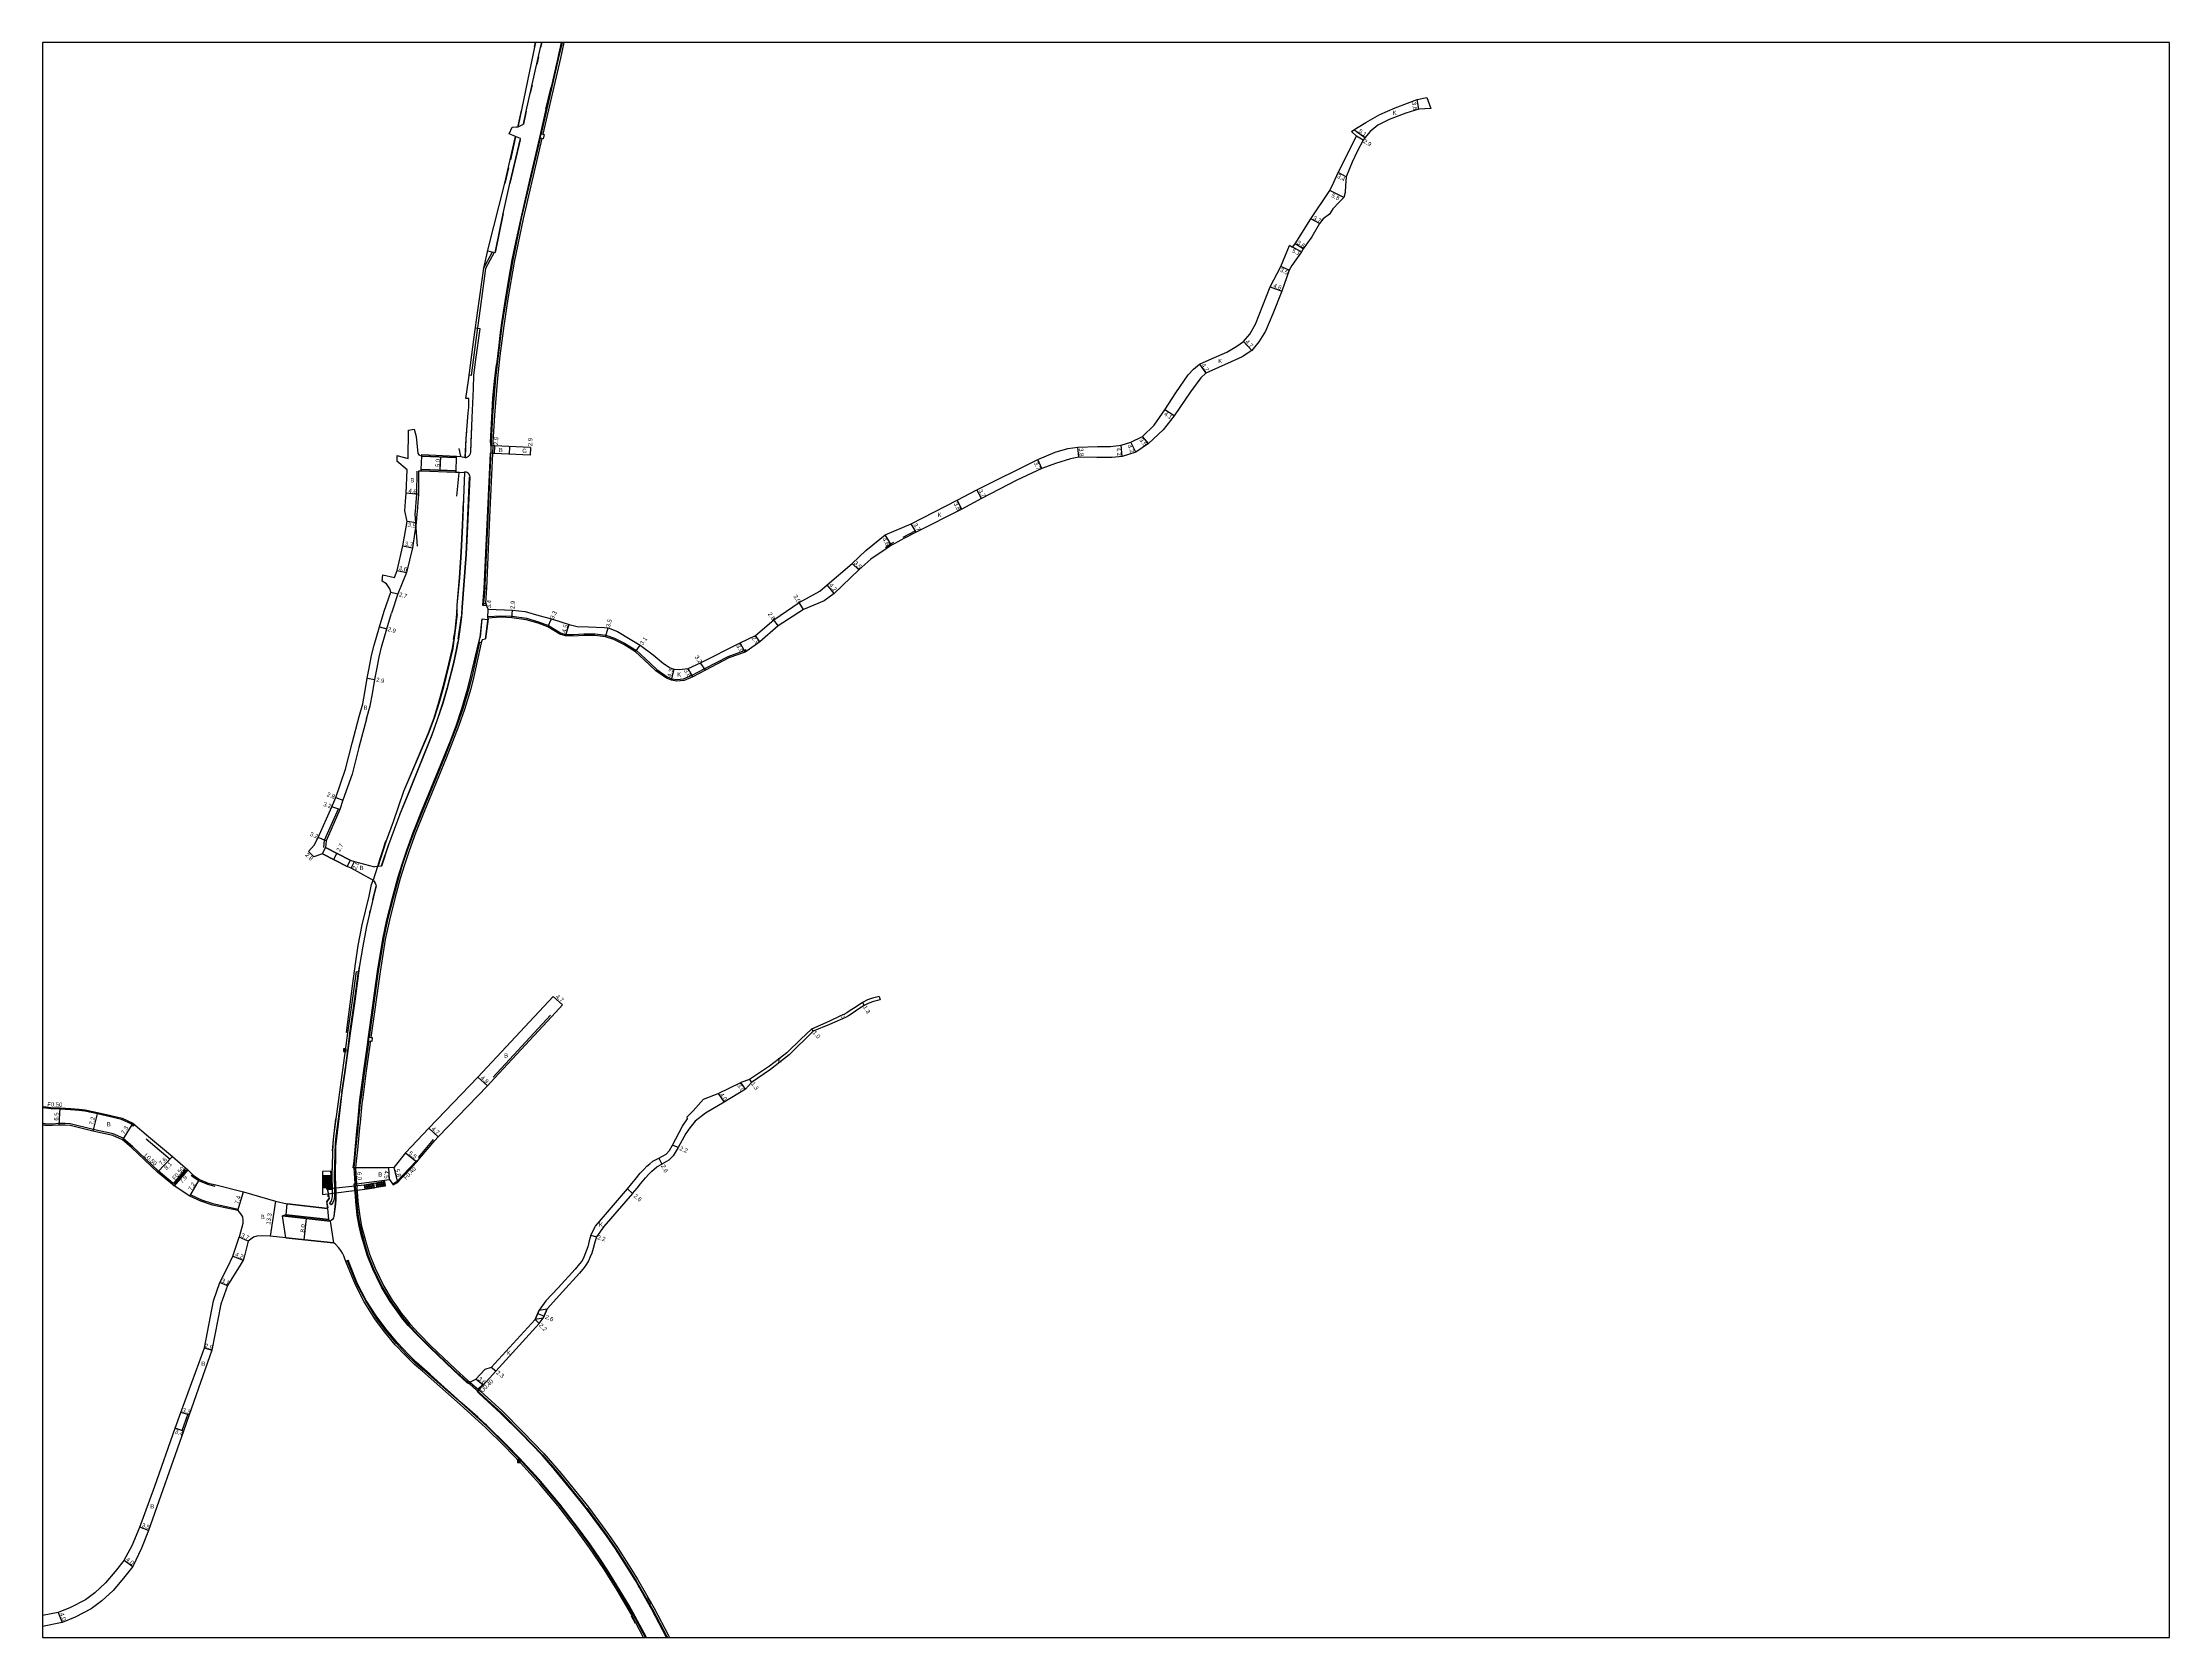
# Model space of a CAD drawing. Header units: metres. Extents: x 0 to 4000, y -99000 to -96000.
# Drawn here: x 800 to 1600, y -97800 to -97200 of the extents above; entities that cross this region are included whole.
import ezdxf

# ---------------------------------------------------------------- set-up
doc = ezdxf.new("R2010")
doc.units = ezdxf.units.M
doc.header["$LTSCALE"] = 2.5
for name, color, linetype in [('その他', 7, 'Continuous'), ('側溝・桝', 7, 'Continuous'), ('図郭', 7, 'Continuous'), ('幅員', 7, 'Continuous'), ('歩道・分離帯・安全施設', 7, 'Continuous'), ('舗装', 7, 'Continuous'), ('道路', 7, 'Continuous')]:
    doc.layers.add(name, color=color, linetype=linetype)
doc.styles.get("Standard").update_dxf_attribs({"font": ''})
doc.styles.get('Standard').set_extended_font_data('@MS PGothic')

# ---------------------------------------------------------------- blocks, each defined once
blk = doc.blocks.new('910910')
blk.add_lwpolyline([(1, -1), (1, 1), (-1, 1), (-1, -1)], close=True)
for points in [[(-0.8, 0.8), (0.8, -0.8)], [(-0.8, -0.8), (0.8, 0.8)]]:
    blk.add_lwpolyline(points)

msp = doc.modelspace()

# ---------------------------------------------------------------- linework, layer by layer
at = {"layer": 'その他'}
msp.add_lwpolyline([(905.27, -97626.18), (905.3, -97631.34), (905.31, -97633.31), (921.2, -97631.37), (924.73, -97630.81), (925.65, -97630.66), (929.05, -97630.09), (928.79, -97628.53), (925.39, -97629.11), (924.48, -97629.25), (920.99, -97629.81), (906.91, -97631.31), (906.85, -97626.15), (907.01, -97626.15), (907.06, -97631.13), (908.62, -97631.12), (908.52, -97626.12), (908.49, -97624.63), (905.26, -97624.67)], close=True, dxfattribs=at)
for points in [[(905.27, -97626.18), (906.85, -97626.15)], [(905.27, -97626.65), (906.86, -97626.64)], [(905.27, -97627.11), (906.86, -97627.09)], [(905.28, -97627.58), (906.87, -97627.55)], [(905.28, -97628.03), (906.87, -97628.01)], [(905.28, -97628.49), (906.88, -97628.46)], [(905.28, -97628.94), (906.88, -97628.92)], [(905.29, -97629.41), (906.89, -97629.38)], [(905.29, -97629.86), (906.89, -97629.84)], [(905.29, -97630.32), (906.9, -97630.3)], [(905.3, -97630.78), (906.9, -97630.75)], [(907.01, -97626.15), (908.52, -97626.12)], [(907.01, -97626.64), (908.53, -97626.61)], [(907.02, -97627.14), (908.54, -97627.12)], [(907.02, -97627.63), (908.55, -97627.61)], [(907.03, -97628.14), (908.56, -97628.12)], [(907.03, -97628.63), (908.57, -97628.62)], [(907.04, -97629.13), (908.58, -97629.11)], [(907.05, -97629.64), (908.59, -97629.61)], [(907.05, -97630.13), (908.6, -97630.12)], [(907.06, -97630.63), (908.61, -97630.61)], [(920.99, -97629.81), (921.2, -97631.37)], [(921.51, -97629.73), (921.77, -97631.28)], [(922.01, -97629.65), (922.26, -97631.2)], [(922.5, -97629.57), (922.75, -97631.12)], [(922.99, -97629.49), (923.25, -97631.04)], [(923.49, -97629.41), (923.74, -97630.96)], [(923.98, -97629.33), (924.24, -97630.89)], [(924.48, -97629.25), (924.73, -97630.81)], [(925.39, -97629.11), (925.65, -97630.66)], [(925.83, -97629.03), (926.09, -97630.59)], [(926.33, -97628.95), (926.59, -97630.5)], [(926.82, -97628.86), (927.09, -97630.42)], [(927.31, -97628.78), (927.58, -97630.34)], [(927.81, -97628.7), (928.07, -97630.25)], [(928.3, -97628.62), (928.56, -97630.17)]]:
    msp.add_lwpolyline(points, dxfattribs=at)
at = {"layer": '側溝・桝'}
for points in [[(995.4, -97200), (994.11, -97205.66), (987.53, -97234.31)], [(987.15, -97235.93), (980.08, -97266.21), (976.75, -97282.48), (974.36, -97296.25), (972.76, -97306.46), (971.35, -97317.77), (970.43, -97326.25), (969.28, -97340.15), (968.69, -97350.32), (967.44, -97378.68), (966.18, -97406.87), (965.85, -97410.94)], [(969.88, -97278.94), (966.66, -97285.06), (964.58, -97300.05), (962.97, -97311.83), (961.19, -97325.24), (960.45, -97325.14)], [(965.92, -97285.01), (969.19, -97278.78)], [(969.34, -97351.67), (969.21, -97354.56)], [(965.04, -97425.78), (964.34, -97425.59), (961.55, -97438.29), (960.36, -97442.96), (958.06, -97450.68), (955.95, -97456.73), (951.18, -97468.94), (948.33, -97475.98), (943.01, -97488.8), (939.63, -97497.22), (937.19, -97503.89), (935.43, -97509.15), (933.88, -97514.33), (931.86, -97521.77), (929.78, -97530.05), (928.2, -97537.35), (926.26, -97549.52), (922.83, -97574.22)], [(914.85, -97572.54), (916.59, -97560.44), (918.09, -97549.51), (918.7, -97549.6), (917.17, -97560.52), (915.51, -97572.63), (914.66, -97579.26), (910.37, -97611.46), (910.12, -97614.11), (909.9, -97618.03), (909.81, -97622.37), (909.64, -97626.08), (909.81, -97632.17), (909.82, -97633.52), (909.78, -97634.27), (909.54, -97635.5), (909.19, -97636.31), (908.53, -97637.23), (907.93, -97636.79), (908.54, -97635.94), (908.83, -97635.28), (909.05, -97634.18), (909.08, -97633.51), (909.06, -97632.18), (908.9, -97626.07)], [(922.65, -97575.63), (922.6, -97576.08), (922.32, -97578.02), (921.11, -97586.8), (919.8, -97596.78), (919.53, -97598.8)], [(919.53, -97598.8), (918.76, -97606.19), (918.55, -97608.23), (917.72, -97616.54), (917.34, -97620.87), (917.08, -97623.31), (917.46, -97629.34), (917.93, -97633.88), (918.06, -97636.03), (918.75, -97641.68), (919.46, -97645.42), (921.2, -97652.23), (922.35, -97656.07), (924.44, -97661.38), (927.74, -97668.15), (930.98, -97673.5), (932.64, -97675.74), (934.47, -97678.35), (935.79, -97680.01), (937.74, -97682.42), (941.08, -97686.03), (945.76, -97690.76), (954.76, -97699.34), (958.04, -97702.38), (959.62, -97703.75), (964.3, -97707.93), (972.65, -97715.53), (980.19, -97723.1), (988.02, -97731.27), (994.45, -97738.72), (1003.75, -97750.19), (1004.81, -97751.47), (1012.29, -97761.64), (1015.62, -97766.54), (1019.82, -97773.07), (1023.15, -97778.48), (1029.45, -97789.35), (1034.84, -97799.59), (1035.05, -97800)], [(833.57, -97606.93), (829.73, -97605.15), (825.58, -97604.1), (820.62, -97603.01), (815.95, -97602.05), (813.71, -97601.8), (810.56, -97601.46), (806.56, -97601.26), (803.14, -97601.09), (801.22, -97600.94), (800, -97600.8)], [(849.07, -97629.14), (843.57, -97624.54), (833.82, -97615.3), (830.4, -97612.37), (830.32, -97612.2), (826.62, -97610.53), (819.01, -97608.89), (810.44, -97606.8), (808.51, -97606.63), (806.2, -97606.65), (803.57, -97606.84), (800.93, -97606.82), (800, -97606.72)], [(917.71, -97623.33), (918.06, -97629.32), (918.06, -97629.32)], [(931.86, -97629.25), (933.3, -97628.49), (940.49, -97620.79), (940.57, -97620.7)], [(940.87, -97620.96), (940.57, -97620.7)], [(853.45, -97624.17), (849.41, -97629.03)], [(853.83, -97624.5), (849.79, -97629.35)], [(932.04, -97629.61), (931.86, -97629.25)], [(1026.77, -97800), (1022.17, -97791.35), (1016.67, -97781.9), (1011.66, -97773.87), (1006.26, -97765.89), (1000.99, -97758.66), (994.3, -97750.01), (987.56, -97741.91), (980.3, -97733.91), (974.19, -97727.55), (967.06, -97720.5), (957.57, -97711.9), (943.37, -97699.39), (940.29, -97696.83), (936.91, -97693.49), (933.14, -97689.47), (929.2, -97684.8), (925.74, -97680.1), (921.57, -97673.38), (918.25, -97667.08), (914.7, -97658.39), (914.1, -97658.61)], [(960.76, -97703.99), (963.76, -97706.53)], [(965.43, -97704.91), (963.76, -97706.53), (964.06, -97706.78)], [(965.43, -97704.91), (965.76, -97705.13)]]:
    msp.add_lwpolyline(points, dxfattribs=at)
for points in [[(987.53, -97234.31), (988.66, -97234.57), (988.29, -97236.2), (987.15, -97235.93)], [(966.83, -97411.75), (965.8, -97411.67), (965.85, -97410.94), (966.88, -97411.01)], [(922.83, -97574.22), (923.98, -97574.36), (923.81, -97575.77), (922.65, -97575.63)], [(833.4, -97607.15), (833.57, -97606.93), (833.91, -97606.53), (834.52, -97607.04), (834.01, -97607.65)], [(853.35, -97624.08), (853.87, -97623.48), (854.47, -97624.01), (853.95, -97624.61), (853.83, -97624.5), (853.45, -97624.17)], [(849.87, -97629.42), (849.36, -97630.04), (848.75, -97629.52), (849.26, -97628.91), (849.41, -97629.03), (849.79, -97629.35)]]:
    msp.add_lwpolyline(points, close=True, dxfattribs=at)
at = {"layer": '図郭'}
msp.add_lwpolyline([(800, -97800), (1600, -97800), (1600, -97200), (800, -97200)], close=True, dxfattribs=at)
at = {"layer": '幅員'}
for points in [[(1317.69, -97225.02), (1317, -97221.49)], [(1297.37, -97235.85), (1293.24, -97232.85)], [(1296.72, -97236.73), (1294.26, -97235.19)], [(1289.4, -97258.3), (1284.24, -97255.66)], [(1290.29, -97250.58), (1287.34, -97248.9)], [(1280.32, -97268.13), (1277.05, -97266.38)], [(1273.59, -97278.71), (1270.12, -97276.92), (1269.06, -97276.37)], [(1274.21, -97277.59), (1271.15, -97275.69)], [(1268.92, -97285.69), (1265.76, -97284.2)], [(1261.79, -97291.94), (1266.09, -97293.56)], [(1251.66, -97312.41), (1254.86, -97315.85)], [(1235.11, -97320.97), (1237.53, -97324.4)], [(1225.63, -97340.42), (1222.19, -97338.19)], [(969.99, -97351.7), (969.85, -97354.59)], [(1206.08, -97355.71), (1205.74, -97351.52)], [(1211.16, -97354.13), (1209.38, -97350.33)], [(1215.94, -97350.87), (1213.68, -97348.19)], [(949.57, -97360.9), (949.79, -97355.91)], [(983.51, -97352.32), (983.38, -97355.21)], [(1175.84, -97360.2), (1174.36, -97356.81)], [(1189.78, -97355.98), (1189.46, -97352.2)], [(941.36, -97370.05), (936.79, -97369.48)], [(1145.79, -97375.57), (1144.06, -97372.18)], [(1153.15, -97371.56), (1151.38, -97368.31)], [(940.55, -97380.71), (937.09, -97380.15)], [(1128.55, -97384.25), (1126.73, -97381.03)], [(935.57, -97389.36), (939.2, -97390.09)], [(1119.26, -97389.12), (1116.92, -97385.16)], [(933.37, -97398.56), (936.87, -97399.39)], [(1106.99, -97398.4), (1104.47, -97395.98)], [(931.06, -97406.73), (933.67, -97407.44)], [(1097.78, -97407.23), (1095.12, -97403.98)], [(967.47, -97416.58), (967.64, -97413.18)], [(976.53, -97416.37), (976.78, -97413.48)], [(1086.16, -97413.23), (1084.65, -97410.64)], [(926.69, -97419.75), (929.47, -97420.58)], [(990.02, -97419.85), (991.42, -97416.86)], [(996.71, -97423.25), (998.02, -97418.94)], [(1011.8, -97423.57), (1012.7, -97420.19)], [(1069.83, -97425.46), (1068.14, -97423.11)], [(1076.67, -97419.48), (1075.09, -97417.17)], [(1023.01, -97429.23), (1024.81, -97426.7)], [(1064.3, -97429.29), (1062.45, -97425.86)], [(922.1, -97439.14), (924.96, -97439.66)], [(1036.51, -97439.93), (1037.52, -97435.76)], [(1044.61, -97438.59), (1042.84, -97435.46)], [(1049.33, -97436.05), (1047.54, -97433.4)], [(911.83, -97488.55), (908.8, -97487.51)], [(910.36, -97484.05), (912.96, -97485.07)], [(906.68, -97500.26), (903.72, -97499.05)], [(901.99, -97506.34), (899.99, -97504.38)], [(909.53, -97507.37), (910.73, -97505.01)], [(916.06, -97510.56), (917.29, -97508.04)], [(992.01, -97558.93), (995.61, -97561.95)], [(1108.42, -97561.12), (1109.07, -97562.24)], [(1089.17, -97571.19), (1089.84, -97571.92)], [(963.72, -97589.28), (967.33, -97592.44)], [(1064.38, -97593.74), (1062.7, -97591.26)], [(1065.93, -97590.16), (1066.71, -97591.2)], [(1054.13, -97595.32), (1056.38, -97598.62)], [(806.22, -97607.26), (806.58, -97600.76)], [(820.72, -97602.52), (818.88, -97609.48)], [(833.93, -97606.54), (830.07, -97612.74)], [(945.29, -97608.46), (948.77, -97611.62)], [(1039.04, -97615.71), (1037.01, -97614.84)], [(843.23, -97624.91), (848.87, -97619.1)], [(848.53, -97619.46), (843.23, -97624.91)], [(918.06, -97629.32), (917.71, -97623.33)], [(930.54, -97627.76), (930.23, -97623.27)], [(932.14, -97623.19), (933.55, -97628.81)], [(936.46, -97617.66), (940.79, -97621.06)], [(1031.78, -97619.66), (1032.99, -97621.96)], [(854.59, -97624.11), (849.45, -97630.11)], [(855.46, -97633.98), (859.05, -97627.74)], [(1021.95, -97632.95), (1019.96, -97631.28)], [(873.44, -97639.43), (875.55, -97632.34)], [(887.68, -97635.92), (885.68, -97649.07)], [(898.46, -97650.39), (899.33, -97642.44)], [(877.29, -97650.91), (873.9, -97649.44)], [(1006.19, -97648.71), (1008.3, -97649.33)], [(871.56, -97656.54), (875.47, -97658.08)], [(866.66, -97666.45), (869.54, -97667.6)], [(986.25, -97678.13), (988.63, -97679.18)], [(985.28, -97680.35), (986.81, -97681.92)], [(860.87, -97691.04), (863.64, -97691.9)], [(965.76, -97705.13), (963, -97702.81)], [(970.5, -97699.82), (968.68, -97698.41)], [(855.17, -97716.29), (852.02, -97715.31)], [(853.08, -97722.4), (849.89, -97721.21)], [(839.89, -97759.73), (836.63, -97758.47)], [(830.74, -97770.86), (833.9, -97773.3)], [(805.85, -97790.59), (807.33, -97794.31)]]:
    msp.add_lwpolyline(points, dxfattribs=at)
at = {"layer": '歩道・分離帯・安全施設'}
for points in [[(995.13, -97200), (993.54, -97206.94), (991.27, -97216.74), (989.34, -97225.07), (986.88, -97235.78), (984.72, -97245.34), (983.56, -97250.19), (981.53, -97258.93), (980.12, -97264.96), (978.06, -97274.54), (976.55, -97281.76), (975.25, -97288.98), (974.21, -97294.98), (972.65, -97305.39), (972.04, -97310.03), (971.57, -97313.83), (970.7, -97321.06), (970.01, -97327.41), (969.41, -97333.76), (968.94, -97341.09)], [(995.13, -97200), (993.54, -97206.94), (991.27, -97216.74), (989.34, -97225.07), (986.88, -97235.78), (984.72, -97245.34), (983.56, -97250.19), (981.53, -97258.93), (980.12, -97264.96), (978.06, -97274.54), (976.55, -97281.76), (975.25, -97288.98), (974.21, -97294.98), (972.65, -97305.39), (972.04, -97310.03), (971.57, -97313.83), (970.7, -97321.06), (970.01, -97327.41), (969.41, -97333.76)], [(978.88, -97231.76), (980.93, -97230.72), (981.92, -97225.78), (987.35, -97201.85), (987.78, -97200)], [(978.88, -97231.76), (980.93, -97230.72), (981.92, -97225.78), (987.35, -97201.85), (987.78, -97200)], [(987.78, -97200), (987.35, -97201.85)], [(985.08, -97201.6), (985.42, -97200)], [(986.54, -97205.41), (985.89, -97208.3)], [(993.54, -97206.94), (992.97, -97209.4)], [(984.13, -97216.05), (983.44, -97219.1)], [(989.34, -97225.07), (991.27, -97216.74)], [(978.96, -97231.4), (980.13, -97225.54)], [(981.92, -97225.78), (980.93, -97230.72)], [(967.4, -97278.38), (970.25, -97279.02), (970.36, -97278.5), (973.25, -97264.35), (975.82, -97253.07), (979.72, -97236.12), (977.94, -97235.39)], [(967.4, -97278.38), (970.25, -97279.02), (970.36, -97278.5), (973.25, -97264.35), (975.82, -97253.07), (979.72, -97236.12), (977.94, -97235.39)], [(979.6, -97236.65), (975.82, -97253.07)], [(976.11, -97244.19), (978.08, -97235.42)], [(986.88, -97235.78), (984.72, -97245.34)], [(974.03, -97253.03), (975.36, -97247.09)], [(983.56, -97250.19), (981.53, -97258.93)], [(973.25, -97264.35), (970.36, -97278.5), (970.25, -97279.02)], [(980.12, -97264.96), (978.06, -97274.54)], [(975.25, -97288.98), (974.21, -97294.98), (972.65, -97305.39)], [(958.94, -97356.07), (959.37, -97356.05), (959.85, -97355.88), (960.24, -97355.62), (960.67, -97355.16), (960.97, -97354.59), (961.08, -97353.96), (961.59, -97341.2), (962.05, -97330.12), (962.25, -97325.17), (963.02, -97319.18), (964.6, -97307.72), (962.82, -97307.47)], [(958.94, -97356.07), (959.37, -97356.05), (959.85, -97355.88), (960.24, -97355.62), (960.67, -97355.16), (960.97, -97354.59), (961.08, -97353.96), (961.59, -97341.2), (962.05, -97330.12), (962.25, -97325.17), (963.02, -97319.18), (964.6, -97307.72), (962.82, -97307.47)], [(963.02, -97319.18), (964.6, -97307.72)], [(972.04, -97310.03), (971.57, -97313.83)], [(962.05, -97330.12), (962.25, -97325.17)], [(968.5, -97350.41), (968.94, -97341.09), (969.41, -97333.76), (970.01, -97327.41), (970.7, -97321.06)], [(969.41, -97333.76), (968.94, -97341.09), (968.5, -97350.41), (968.44, -97351.62), (969.34, -97351.67)], [(961.23, -97350.19), (961.59, -97341.2)], [(968.94, -97341.09), (968.5, -97350.41), (968.44, -97351.62), (969.34, -97351.67)], [(959.07, -97355.84), (959.37, -97348.91), (959.63, -97346.14)], [(961.11, -97350.31), (960.97, -97353.97)], [(957.34, -97355.59), (956.65, -97352.74)], [(969.21, -97354.56), (968.32, -97354.52), (967.27, -97378.67)], [(969.21, -97354.56), (968.32, -97354.52), (967.27, -97378.67)], [(958.76, -97361.58), (958.76, -97361.49), (959.29, -97361.52), (959.63, -97361.63), (959.9, -97361.78), (960.16, -97362.06), (960.4, -97362.44), (960.55, -97362.83), (960.66, -97363.45), (959.28, -97392.59), (957.83, -97412.42), (957.53, -97416.18), (956.41, -97424.44), (955.88, -97427.86), (954.53, -97433.73), (952.13, -97443.33), (950.52, -97448.68), (948.46, -97454.83), (946.48, -97460.51), (937.77, -97482.1), (934.44, -97490.3), (930.14, -97501.86), (927.5, -97509.79), (926, -97510.01)], [(958.76, -97361.58), (958.76, -97361.49), (959.29, -97361.52), (959.63, -97361.63), (959.9, -97361.78), (960.16, -97362.06), (960.4, -97362.44), (960.55, -97362.83), (960.66, -97363.45), (959.28, -97392.59), (957.83, -97412.42), (957.53, -97416.18), (956.41, -97424.44), (955.88, -97427.86), (954.53, -97433.73), (952.13, -97443.33), (950.52, -97448.68), (948.46, -97454.83), (946.48, -97460.51), (937.77, -97482.1), (934.44, -97490.3), (930.14, -97501.86), (927.5, -97509.79), (926, -97510.01)], [(940.99, -97389.44), (940.21, -97377.25), (940.27, -97376.48), (940.53, -97372.94), (940.76, -97370.02), (940.85, -97361.21)], [(956.57, -97361.86), (955.76, -97370.67)], [(960.51, -97363.52), (959.16, -97392.66), (957.75, -97412.39), (957.55, -97415.01)], [(968.06, -97360.4), (967.27, -97378.67), (965.94, -97405.39)], [(955.9, -97414.66), (955.92, -97411.6), (956.88, -97401.43), (957.43, -97391.78), (958.01, -97381.59), (958.35, -97372.66)], [(967.27, -97378.67), (965.94, -97405.39), (966.24, -97405.39)], [(967.27, -97378.67), (965.94, -97405.39)], [(1123.74, -97386.1), (1128.27, -97383.72)], [(1117.02, -97389.92), (1118.95, -97388.61), (1120.24, -97387.93)], [(965.94, -97405.39), (965.87, -97406.85), (965.49, -97411.65), (966.83, -97411.75)], [(966.24, -97405.39), (966.95, -97405.42)], [(954.63, -97424.63), (955.15, -97421.15), (955.89, -97414.96)], [(957.47, -97415.76), (956.25, -97424.49)], [(967.43, -97415.98), (972.34, -97415.61), (976.58, -97415.77), (982.02, -97416.54), (986.6, -97417.89), (990.28, -97419.31), (994.88, -97422.01), (996.82, -97422.65), (999.64, -97422.74), (1003.55, -97422.48), (1007.82, -97422.48), (1011.93, -97422.98), (1015.15, -97424.07), (1018.89, -97425.94), (1023.38, -97428.75), (1026.61, -97431.68), (1031.08, -97435.91), (1034.93, -97438.64), (1036.67, -97439.35), (1038.64, -97439.66), (1041.13, -97439.36), (1044.36, -97438.05), (1049.05, -97435.52), (1057.89, -97430.93), (1064.02, -97428.75), (1064.69, -97428.29)], [(917.18, -97620.84), (917.53, -97616.53), (918.34, -97608.21), (918.53, -97606.19), (919.24, -97598.85), (919.52, -97596.76), (920.85, -97586.75), (922.04, -97577.98), (922.33, -97575.96), (922.57, -97574.08), (925.99, -97549.47), (927.95, -97537.31), (929.54, -97529.99), (931.6, -97521.7), (933.67, -97514.27), (935.24, -97509.08), (937.01, -97503.82), (939.43, -97497.14), (942.81, -97488.71), (948.08, -97475.89), (951, -97468.87), (953.68, -97462.01), (955.67, -97456.63), (957.66, -97450.56), (959.93, -97442.85), (961.15, -97438.2), (964.16, -97425.54), (964.57, -97423.64), (965.3, -97416.79), (967.42, -97416.99)], [(917.18, -97620.84), (917.53, -97616.53), (918.34, -97608.21), (918.53, -97606.19), (919.24, -97598.85), (919.52, -97596.76), (920.85, -97586.75), (922.04, -97577.98), (922.33, -97575.96), (922.57, -97574.08), (925.99, -97549.47), (927.95, -97537.31), (929.54, -97529.99), (931.6, -97521.7), (933.67, -97514.27), (935.24, -97509.08), (937.01, -97503.82), (939.43, -97497.14), (942.81, -97488.71), (948.08, -97475.89), (951, -97468.87), (953.68, -97462.01), (955.67, -97456.63), (957.66, -97450.56), (959.93, -97442.85), (961.15, -97438.2), (964.16, -97425.54), (964.57, -97423.64), (965.3, -97416.79), (967.42, -97416.99)], [(964.7, -97423.65), (965.42, -97416.8)], [(967.56, -97416.79), (966.56, -97424.35)], [(954.6, -97424.91), (954.04, -97427.86), (952.74, -97433.71), (950.59, -97442.44), (948.97, -97448.28), (947.16, -97454.11), (945.09, -97459.82), (935.76, -97481.75), (931.84, -97493.13)], [(956.11, -97425.41), (955.72, -97427.77), (954.45, -97433.71), (952.09, -97443.01), (950.43, -97448.63), (948.38, -97454.76), (946.4, -97460.49), (937.67, -97482.24), (934.24, -97490.59)], [(951.48, -97467.64), (953.68, -97462.01), (955.67, -97456.63), (957.66, -97450.56), (959.93, -97442.85), (961.15, -97438.2), (962.87, -97430.98)], [(964.16, -97425.54), (963.5, -97428.31)], [(949.07, -97473.51), (948.08, -97475.89), (942.81, -97488.71), (940.06, -97495.57)], [(905.86, -97502.77), (906.09, -97500.12), (911.28, -97488.31)], [(926.07, -97509.84), (926.87, -97507.37), (928.14, -97503.59), (928.93, -97501.09), (929.21, -97500.2)], [(930.09, -97501.73), (927.42, -97509.87)], [(933.83, -97513.75), (935.24, -97509.08), (937.01, -97503.82), (937.38, -97502.79)], [(924.34, -97515.09), (924.71, -97515.62), (925.07, -97516.25), (925.35, -97516.85), (925.55, -97517.38), (924.52, -97521.41), (921.83, -97532.56), (920.48, -97539.99), (919.25, -97547.15), (918.9, -97550.07), (917.44, -97560.59), (915.58, -97573.63), (913.78, -97586.63), (912.6, -97595.05), (912.03, -97599.5), (910.52, -97612.14), (910.23, -97615.36), (910.15, -97617.36), (910.06, -97626.81), (910.29, -97632.63), (910.26, -97635.26), (910.15, -97637.04), (909.61, -97641.64), (909.4, -97642.14), (909.01, -97642.71), (908.59, -97643.17), (908.22, -97643.38), (908.13, -97643.4)], [(924.34, -97515.09), (924.71, -97515.62), (925.07, -97516.25), (925.35, -97516.85), (925.55, -97517.38), (924.52, -97521.41), (921.83, -97532.56), (920.48, -97539.99), (919.25, -97547.15), (918.9, -97550.07), (917.44, -97560.59), (915.58, -97573.63), (913.78, -97586.63), (912.6, -97595.05), (912.03, -97599.5), (910.52, -97612.14), (910.23, -97615.36), (910.15, -97617.36), (910.06, -97626.81), (910.29, -97632.63), (910.26, -97635.26), (910.15, -97637.04), (909.61, -97641.64), (909.4, -97642.14), (909.01, -97642.71), (908.59, -97643.17), (908.22, -97643.38), (908.13, -97643.4)], [(924.25, -97522.5), (924.52, -97521.41), (925.55, -97517.38)], [(923.07, -97527.42), (923.29, -97526.47)], [(931.43, -97522.36), (929.54, -97529.99), (928.77, -97533.55)], [(927.85, -97537.97), (926.12, -97548.67)], [(918.9, -97550.07), (919.2, -97547.59)], [(915.58, -97573.63), (917.44, -97560.59), (917.55, -97559.78)], [(925.46, -97553.27), (923.05, -97570.63)], [(969.53, -97589.19), (991.09, -97565.95)], [(922.57, -97574.08), (922.33, -97575.96)], [(912.6, -97595.05), (913.78, -97586.63)], [(912.03, -97599.5), (912.22, -97598.03)], [(909.07, -97616.92), (909.59, -97611.37), (910.33, -97604.88)], [(910.15, -97617.36), (910.23, -97615.36), (910.52, -97612.14), (911.3, -97605.62)], [(847.98, -97620.15), (839.01, -97612.53)], [(941.35, -97619.47), (947.08, -97612.68)], [(908.84, -97629.74), (908.86, -97626.71), (908.93, -97623.67)], [(917.71, -97623.33), (916.88, -97623.3), (917.18, -97620.84)], [(917.71, -97623.33), (916.88, -97623.3), (917.18, -97620.84)], [(864.99, -97630.35), (862.14, -97629.64), (858.77, -97628.27), (856.62, -97626.81), (855.91, -97626.15)], [(907.47, -97634.22), (907.53, -97632.9), (907.15, -97631.46)], [(910.05, -97626.81), (910.29, -97632.63), (910.19, -97635.27), (909.54, -97641.6)], [(910.06, -97626.05), (910.07, -97625.02)], [(917.68, -97633.91), (917.26, -97629.36), (918.06, -97629.32)], [(917.68, -97633.91), (917.26, -97629.36), (918.06, -97629.32)], [(855.72, -97633.43), (859.76, -97635.35), (864.09, -97636.75), (873.57, -97638.84)], [(907.47, -97638.38), (906.93, -97636.01), (907.83, -97634.84)], [(957.9, -97702.53), (954.63, -97699.5), (945.62, -97690.94), (940.94, -97686.16), (937.56, -97682.58), (935.55, -97680.21), (934.26, -97678.52), (932.4, -97675.93), (930.7, -97673.56), (927.55, -97668.24), (925.61, -97664.29), (924.25, -97661.47), (922.13, -97656.13), (920.93, -97652.31), (919.98, -97649.07), (919.09, -97645.28), (918.39, -97641.14), (917.82, -97636.04), (917.68, -97633.91)], [(957.9, -97702.53), (954.63, -97699.5), (945.62, -97690.94), (940.94, -97686.16), (937.56, -97682.58), (935.55, -97680.21), (934.26, -97678.52), (932.4, -97675.93), (930.7, -97673.56), (927.55, -97668.24), (925.61, -97664.29), (924.25, -97661.47), (922.13, -97656.13), (920.93, -97652.31), (919.98, -97649.07), (919.09, -97645.28), (918.39, -97641.14), (917.82, -97636.04), (917.68, -97633.91)], [(1027.13, -97800), (1022.06, -97790.53), (1020.66, -97787.98), (1012.52, -97774.72), (1009.61, -97770.32), (1005.84, -97764.82), (1001.16, -97758.53), (994.56, -97749.81), (986.62, -97740.49), (979.39, -97732.51), (974.35, -97727.39), (967.21, -97720.36), (963.67, -97717.11), (957.73, -97711.82), (954.67, -97709.09), (949.83, -97704.75), (945.76, -97701.06), (940.59, -97696.43), (939.72, -97695.65), (937.77, -97693.7), (933.48, -97689.21), (929.58, -97684.46), (925.46, -97679.06), (921.78, -97673.18), (918.45, -97667.02), (915.32, -97659.11), (915.02, -97658.17), (914.06, -97658.48)], [(1027.13, -97800), (1022.06, -97790.53), (1020.66, -97787.98), (1012.52, -97774.72), (1009.61, -97770.32), (1005.84, -97764.82), (1001.16, -97758.53), (994.56, -97749.81), (986.62, -97740.49), (979.39, -97732.51), (974.35, -97727.39), (967.21, -97720.36), (963.67, -97717.11), (957.73, -97711.82), (954.67, -97709.09), (949.83, -97704.75), (945.76, -97701.06), (940.59, -97696.43), (939.72, -97695.65), (937.77, -97693.7), (933.48, -97689.21), (929.58, -97684.46), (925.46, -97679.06), (921.78, -97673.18), (918.45, -97667.02), (915.32, -97659.11), (915.02, -97658.17), (914.06, -97658.48)], [(915.32, -97659.11), (915.02, -97658.17)], [(925.46, -97679.06), (923.62, -97676.12)], [(940.59, -97696.43), (939.72, -97695.65), (937.77, -97693.7)], [(943.69, -97688.83), (944.56, -97689.71)], [(944.8, -97689.96), (948.88, -97693.9), (953.23, -97698.02), (957.8, -97702.29)], [(949.83, -97704.75), (945.76, -97701.06)], [(960.76, -97703.99), (960.21, -97704.59), (959.48, -97703.93), (957.9, -97702.53)], [(960.76, -97703.99), (960.21, -97704.59), (959.48, -97703.93), (957.9, -97702.53)], [(963.67, -97717.11), (957.73, -97711.82), (954.67, -97709.09)], [(964.12, -97708.13), (963.42, -97707.49), (964.06, -97706.78)], [(964.12, -97708.13), (963.42, -97707.49), (964.06, -97706.78)], [(1034.65, -97800), (1034.53, -97799.76), (1029.16, -97789.51), (1022.99, -97778.57), (1019.66, -97773.17), (1015.46, -97766.65), (1012.13, -97761.76), (1004.66, -97751.59), (1003.6, -97750.31), (994.31, -97738.85), (987.88, -97731.4), (980.06, -97723.23), (972.44, -97715.77), (964.12, -97708.13)], [(1034.65, -97800), (1034.53, -97799.76), (1029.16, -97789.51), (1022.99, -97778.57), (1019.66, -97773.17), (1015.46, -97766.65), (1012.13, -97761.76), (1004.66, -97751.59), (1003.6, -97750.31), (994.31, -97738.85), (987.88, -97731.4), (980.06, -97723.23), (972.44, -97715.77), (964.12, -97708.13)], [(968.33, -97711.99), (971.26, -97714.68)], [(852.51, -97722.2), (854.61, -97716.09)], [(967.01, -97720.17), (966.28, -97719.5)], [(975.53, -97718.8), (979.03, -97722.23)], [(976.64, -97729.71), (974.35, -97727.39), (968.93, -97722.04)], [(984.39, -97727.76), (987.44, -97730.94)], [(979.92, -97733.09), (979.39, -97732.51)], [(986.62, -97740.49), (983.95, -97737.54)], [(992.31, -97736.72), (998.76, -97744.5)], [(993.09, -97748.09), (990.52, -97745.07)], [(1005.8, -97753.15), (1004.66, -97751.59)], [(1012.52, -97774.72), (1009.61, -97770.32), (1005.84, -97764.82)], [(1011.22, -97760.52), (1012.13, -97761.76), (1013.07, -97763.13)], [(1015.26, -97766.36), (1015.46, -97766.65), (1019.44, -97772.83)], [(1022.51, -97777.8), (1022.99, -97778.57), (1024.43, -97781.14)], [(1024.15, -97794.44), (1022.06, -97790.53), (1020.66, -97787.98)], [(1022.97, -97794.73), (1021.56, -97791.99)], [(1027.07, -97785.8), (1029.16, -97789.51), (1030.16, -97791.42)], [(1027.57, -97784.93), (1028.95, -97787.38)], [(1032.07, -97795.07), (1034.53, -97799.76), (1034.65, -97800)]]:
    msp.add_lwpolyline(points, dxfattribs=at)
for p in [(917.18, -97561.48, 95.8), (924.47, -97677.74, 93.62)]:
    msp.add_point(p, dxfattribs=at)
at = {"layer": '舗装'}
for points in [[(975.6, -97354.86), (975.73, -97351.96)], [(926, -97510.01), (924.34, -97515.09)], [(1089.17, -97571.19), (1089.84, -97571.92)], [(917.71, -97623.33), (918.06, -97629.32)], [(960.76, -97703.99), (964.06, -97706.78)]]:
    msp.add_lwpolyline(points, dxfattribs=at)
at = {"layer": '道路'}
for points in [[(996.13, -97200), (994.8, -97205.82), (988.22, -97234.47), (988.66, -97234.57), (988.29, -97236.2), (987.84, -97236.1), (980.78, -97266.36), (977.45, -97282.62), (975.06, -97296.37), (973.46, -97306.56), (972.06, -97317.85), (971.14, -97326.32), (969.99, -97340.2), (969.4, -97350.35), (969.34, -97351.67)], [(976.62, -97231.87), (978.09, -97231.75), (978.88, -97231.76), (978.98, -97231.39), (985.25, -97201.09), (985.49, -97200)], [(967.64, -97413.18), (976.78, -97413.48), (981.47, -97414.06), (986.61, -97415.51), (991.42, -97416.86), (998.02, -97418.94), (1001.09, -97419.72), (1005.31, -97419.81), (1011.2, -97420.03), (1012.7, -97420.19), (1016.28, -97421.52), (1021.01, -97424.43), (1024.81, -97426.7), (1029.72, -97430.29), (1033.62, -97433.59), (1036.06, -97435.21), (1037.52, -97435.76), (1039.43, -97435.88), (1042.84, -97435.46), (1047.54, -97433.4), (1062.45, -97425.86), (1068.14, -97423.11), (1075.09, -97417.17), (1084.65, -97410.64), (1092.36, -97406.35), (1095.12, -97403.98), (1104.47, -97395.98), (1109.62, -97391.13), (1116.92, -97385.16), (1126.73, -97381.03), (1144.06, -97372.18), (1151.38, -97368.31), (1174.36, -97356.81), (1180.88, -97354.07), (1185.68, -97352.69), (1189.46, -97352.2), (1196.83, -97351.95), (1201.74, -97351.92), (1205.74, -97351.52), (1209.38, -97350.33), (1213.68, -97348.19), (1218.09, -97343.95), (1222.19, -97338.19), (1226.27, -97331.74), (1230.88, -97325.07), (1232.9, -97322.82), (1235.11, -97320.97), (1239.99, -97318.81), (1245.43, -97316.49), (1249.21, -97314.21), (1251.66, -97312.41), (1254.12, -97309.71), (1256.27, -97305.91), (1261.79, -97291.94), (1265.76, -97284.2), (1269.06, -97276.37), (1270.12, -97276.92), (1271.15, -97275.69), (1277.05, -97266.38), (1284.24, -97255.66), (1285.72, -97252.51), (1287.34, -97248.9), (1294.26, -97235.19), (1292.4, -97233.5), (1293.24, -97232.85), (1297.68, -97230.04), (1303.03, -97227.07), (1308.76, -97224.57), (1313.42, -97222.77), (1317, -97221.49), (1320.72, -97220.74)], [(1320.72, -97220.74), (1322.18, -97224.79)], [(1322.18, -97224.79), (1317.69, -97225.02), (1312.8, -97226.54), (1306.55, -97229), (1302.28, -97231.04), (1299.4, -97233.51), (1297.37, -97235.85), (1296.72, -97236.73), (1294.59, -97240.72), (1292.59, -97245), (1290.29, -97250.58), (1290.05, -97253.83), (1289.98, -97256.47), (1289.4, -97258.3), (1287.73, -97260.09), (1285.37, -97262.55), (1284.04, -97264.6), (1281.68, -97266.3), (1280.32, -97268.13), (1277.45, -97273.06), (1274.21, -97277.59), (1273.59, -97278.71), (1269.96, -97283.88), (1268.92, -97285.69), (1266.09, -97293.56), (1262.75, -97302.1), (1260.01, -97308.62), (1257.48, -97312.63), (1254.86, -97315.85), (1251.2, -97318.24), (1247.08, -97320.08), (1237.53, -97324.4), (1235.73, -97326.1), (1231.84, -97331.38), (1225.63, -97340.42), (1221.5, -97345.71), (1215.94, -97350.87), (1211.16, -97354.13), (1206.08, -97355.71), (1202.34, -97356.1), (1196.49, -97356.05), (1189.78, -97355.98), (1186.69, -97356.55), (1181.04, -97358.32), (1175.84, -97360.2), (1166.52, -97364.63), (1153.15, -97371.56), (1145.79, -97375.57), (1128.55, -97384.25), (1124.02, -97386.63), (1120.52, -97388.46), (1119.26, -97389.12), (1117.36, -97390.41), (1111.58, -97394.34), (1106.99, -97398.4), (1097.78, -97407.23), (1094, -97409.99), (1086.16, -97413.23), (1076.67, -97419.48), (1069.83, -97425.46), (1065.03, -97428.79), (1064.3, -97429.29), (1058.13, -97431.49), (1049.33, -97436.05), (1044.61, -97438.59), (1041.29, -97439.95), (1038.62, -97440.27), (1036.51, -97439.93), (1034.64, -97439.17), (1030.69, -97436.38), (1026.2, -97432.12), (1023.01, -97429.23), (1018.59, -97426.46), (1014.92, -97424.62), (1011.8, -97423.57), (1007.78, -97423.08), (1003.57, -97423.07), (999.65, -97423.35), (996.71, -97423.25), (994.63, -97422.56), (990.02, -97419.85), (986.41, -97418.46), (981.9, -97417.13), (976.53, -97416.37), (972.35, -97416.21), (967.47, -97416.58)], [(975.56, -97234.32), (976.62, -97231.87)], [(958.94, -97356.07), (959.33, -97348.9), (960.1, -97339.25), (960.29, -97337.35), (960.36, -97333.96), (959.26, -97333.95), (960.19, -97327.09), (962.24, -97311.73), (963.85, -97299.95), (965.93, -97284.93), (967.57, -97277.64), (973.9, -97252.86), (977.94, -97235.39), (975.56, -97234.32)], [(933.27, -97355.41), (937.54, -97356.46), (937.61, -97345.77)], [(937.61, -97345.77), (939.74, -97345.39)], [(939.74, -97345.39), (940.56, -97348.21), (941.08, -97353.34), (941.21, -97354.49), (941.57, -97355.13), (942.64, -97355.6), (955.63, -97356.16), (955.65, -97355.56), (957.37, -97355.72)], [(983.51, -97352.32), (969.99, -97351.7), (969.34, -97351.67)], [(927.99, -97400.25), (932.39, -97401.24), (933.37, -97398.56), (935.57, -97389.36), (937.09, -97380.15), (936.28, -97376.17), (936.55, -97372.64), (936.79, -97369.48), (937.15, -97360.76), (933.28, -97357.52)], [(933.27, -97355.41), (933.28, -97357.52)], [(955.63, -97356.16), (942.64, -97355.6), (942.67, -97355), (955.65, -97355.56), (955.63, -97356.16)], [(957.37, -97355.72), (958.94, -97356.07)], [(969.21, -97354.56), (968.15, -97378.71), (966.95, -97405.42), (966.89, -97406.91), (966.56, -97410.99), (966.88, -97411.01), (966.83, -97411.75), (967.64, -97413.18)], [(983.38, -97355.21), (969.85, -97354.59), (969.21, -97354.56)], [(983.51, -97352.32), (983.38, -97355.21)], [(956.73, -97361.74), (958.76, -97361.58), (958.33, -97371.56), (957.91, -97381.59), (957.42, -97391.77), (956.79, -97401.42), (955.78, -97411.6), (955.74, -97414.86), (955.99, -97414.91), (955.2, -97421.16), (954.73, -97424.9), (954.28, -97427.9), (952.96, -97433.77), (950.83, -97442.5), (949.21, -97448.33), (947.28, -97454.16), (945.2, -97459.87), (935.83, -97481.78), (931.91, -97493.21), (929.22, -97500.32), (926.97, -97507.34), (926.19, -97509.75), (926, -97510.01), (924.9, -97510.1)], [(956.73, -97361.74), (955.38, -97361.75), (955.41, -97361.15), (942.43, -97360.59), (942.4, -97361.19), (941.45, -97361.22), (941.36, -97370.05), (941.13, -97372.99), (940.86, -97376.52), (940.81, -97377.29), (940.55, -97380.71), (939.2, -97390.09), (936.87, -97399.39), (933.67, -97407.44), (931.29, -97414.72)], [(927.8, -97402.57), (927.99, -97400.25)], [(928.52, -97413.86), (931.06, -97406.73), (930.6, -97405.48), (929.42, -97403.64), (927.8, -97402.57)], [(919.05, -97453.59), (920.44, -97448.81), (921.25, -97444.52), (922.1, -97439.14), (922.87, -97435.37), (923.75, -97430.58), (924.68, -97426.72), (926.69, -97419.75), (928.52, -97413.86)], [(921.83, -97454.4), (923.27, -97449.49), (924.1, -97445.02), (924.96, -97439.66), (925.72, -97435.92), (926.59, -97431.18), (927.48, -97427.46), (929.47, -97420.58), (931.29, -97414.72)], [(967.47, -97416.58), (966.5, -97424.45), (965.4, -97424.69), (965.04, -97425.78), (962.25, -97438.45), (961.05, -97443.15), (958.74, -97450.9), (956.62, -97456.98), (951.85, -97469.2), (948.99, -97476.26), (943.68, -97489.08), (940.3, -97497.48), (937.87, -97504.13), (936.12, -97509.37), (934.57, -97514.53), (932.56, -97521.95), (930.48, -97530.22), (928.9, -97537.48), (926.97, -97549.63), (923.47, -97574.3), (923.98, -97574.36), (923.81, -97575.77)], [(899.99, -97504.38), (902.23, -97501.97), (903.72, -97499.05), (908.8, -97487.51), (910.36, -97484.05), (913.95, -97473.32), (916.5, -97463.61), (919.05, -97453.59)], [(921.83, -97454.4), (918.92, -97465.16), (916.4, -97475.18), (912.96, -97485.07), (911.83, -97488.55), (906.68, -97500.26), (906.46, -97502.82), (915.73, -97507.56), (917.29, -97508.04), (924.9, -97510.1)], [(915.73, -97507.56), (906.46, -97502.82)], [(899.99, -97504.38), (901.99, -97506.34)], [(923.41, -97514.55), (916.06, -97510.56), (914.53, -97509.92), (905.25, -97505.18), (901.99, -97506.34)], [(905.25, -97505.18), (914.53, -97509.92)], [(914.85, -97572.54), (914.39, -97572.47), (916.71, -97554), (917.67, -97546.61), (918.75, -97539.67), (920.2, -97531.92), (922.8, -97521.09), (923.68, -97516.72), (924.34, -97515.09), (923.41, -97514.55)], [(992.01, -97558.93), (963.72, -97589.28), (945.29, -97608.46), (936.46, -97617.66), (932.14, -97623.19), (930.23, -97623.27), (917.71, -97623.33)], [(992.01, -97558.93), (995.61, -97561.95)], [(1114.72, -97558.89), (1112.13, -97559.51), (1110.3, -97560.15), (1108.42, -97561.12), (1106.36, -97562.47), (1105.07, -97563.36), (1103.78, -97564.16), (1102.5, -97564.99), (1101.36, -97565.59)], [(1114.72, -97558.89), (1115.02, -97560.15)], [(918.06, -97629.32), (930.54, -97627.76), (931.91, -97629.68), (933.55, -97628.81), (940.79, -97621.06), (941.81, -97619.85), (947.54, -97613.07), (948.77, -97611.62), (967.33, -97592.44), (969.97, -97589.6), (991.53, -97566.36), (995.61, -97561.95)], [(1101.97, -97566.74), (1095.99, -97569.4), (1089.84, -97571.92), (1080.86, -97580.88), (1073.81, -97586.34), (1066.71, -97591.2), (1064.38, -97593.74), (1056.38, -97598.62), (1049.32, -97602.78), (1045.52, -97605.74), (1043.43, -97608.24), (1041.99, -97610.37), (1039.04, -97615.71), (1037.16, -97618.83), (1035.61, -97620.48), (1032.99, -97621.96)], [(1101.36, -97565.59), (1100.16, -97566.15), (1095.75, -97568.23), (1089.17, -97571.19), (1085.27, -97574.96), (1079.99, -97580.08), (1073.43, -97585.05), (1065.93, -97590.16), (1062.7, -97591.26)], [(1115.02, -97560.15), (1112.5, -97560.76), (1110.82, -97561.35), (1109.07, -97562.24), (1107.09, -97563.55), (1105.78, -97564.45), (1104.47, -97565.26), (1103.15, -97566.11), (1101.97, -97566.74)], [(909.07, -97622.35), (909.15, -97617.99), (909.37, -97614.06), (909.62, -97611.37), (913.91, -97579.16), (914.85, -97572.54)], [(923.81, -97575.77), (923.28, -97575.7), (923.22, -97576.16), (922.95, -97578.1), (921.73, -97586.88), (920.42, -97596.87), (920.09, -97599.31), (919.47, -97606.29), (919.27, -97608.31), (918.44, -97616.58), (917.98, -97620.86), (917.71, -97623.33)], [(1031.78, -97619.66), (1034.59, -97618.15), (1035.83, -97616.86), (1037.01, -97614.84), (1040.68, -97607.65), (1042.57, -97604.91), (1042.46, -97604.09), (1044.78, -97601.83), (1048.64, -97597.54), (1054.13, -97595.32), (1062.7, -97591.26)], [(800, -97600.3), (801.27, -97600.44), (803.18, -97600.59), (806.58, -97600.76), (810.6, -97600.96), (813.76, -97601.3), (816.03, -97601.55), (820.72, -97602.52), (825.7, -97603.61), (829.9, -97604.68), (833.93, -97606.54), (839.9, -97611.48), (848.87, -97619.1), (854.59, -97624.11), (856.32, -97625.71), (857, -97626.34), (859.05, -97627.74), (862.33, -97629.07), (865.13, -97629.76), (875.55, -97632.34)], [(873.44, -97639.43), (863.93, -97637.33), (859.54, -97635.91), (855.46, -97633.98), (849.45, -97630.11), (843.23, -97624.91), (833.48, -97615.67), (830.07, -97612.74), (826.43, -97611.11), (818.88, -97609.48), (810.34, -97607.4), (808.49, -97607.23), (806.22, -97607.26), (803.59, -97607.44), (800.9, -97607.42), (800, -97607.32)], [(907.22, -97638.6), (907.1, -97636.15), (907.92, -97634.91), (907.36, -97631.46), (908.83, -97631.31), (908.9, -97626.07), (909.07, -97622.35)], [(1019.96, -97631.28), (1021.64, -97629.27), (1022.95, -97627.7), (1024.84, -97625.37), (1026.13, -97623.99), (1027.31, -97622.71), (1028.38, -97621.8), (1029.57, -97620.83), (1031.78, -97619.66)], [(1021.95, -97632.95), (1023.64, -97630.94), (1024.96, -97629.35), (1026.8, -97627.08), (1028.04, -97625.76), (1029.12, -97624.59), (1030.05, -97623.79), (1031.02, -97623.01), (1032.99, -97621.96)], [(918.06, -97629.32), (918.51, -97633.85), (918.64, -97635.97), (919.32, -97641.59), (920.02, -97645.29), (921.81, -97652.07), (923.03, -97655.82), (925.1, -97661.09), (928.37, -97667.8), (931.54, -97673.15), (933.1, -97675.43), (934.92, -97678.02), (936.22, -97679.66), (938.16, -97682.06), (941.48, -97685.65), (946.15, -97690.37), (955.14, -97698.94), (958.41, -97701.97), (959.98, -97703.33), (960.76, -97703.99), (963, -97702.81)], [(1006.19, -97648.71), (1007.96, -97645.28), (1019.96, -97631.28)], [(873.44, -97639.43), (874.51, -97640.61), (875.2, -97641.78), (875.38, -97643.07), (875.38, -97644.29), (873.9, -97649.44)], [(875.55, -97632.34), (887.68, -97635.92), (891.96, -97636.89), (907.22, -97638.6)], [(907.22, -97638.6), (891.96, -97636.89)], [(1021.95, -97632.95), (1011.14, -97645.35), (1008.3, -97649.33)], [(908.13, -97643.4), (890.24, -97641.44)], [(891.68, -97641.02), (907.51, -97642.71)], [(830.74, -97770.86), (833.66, -97765.38), (836.63, -97758.47), (842.25, -97743.12), (849.89, -97721.21), (852.02, -97715.31), (858.89, -97696.54), (860.87, -97691.04), (864.25, -97673.38), (866.66, -97666.45), (869.74, -97660.54), (871.56, -97656.54), (873.9, -97649.44)], [(877.29, -97650.91), (875.95, -97656.46), (875.47, -97658.08), (874.33, -97659.94), (869.54, -97667.6), (867.11, -97674.66), (863.64, -97691.9), (855.17, -97716.29), (853.08, -97722.4), (839.89, -97759.73), (837.28, -97766.35), (833.9, -97773.3)], [(909.4, -97651.59), (891.51, -97649.63), (885.68, -97649.07), (882.25, -97648.86), (880.57, -97649.05), (879.33, -97649.45), (877.29, -97650.91)], [(891.51, -97649.63), (909.4, -97651.59)], [(1026.05, -97800), (1021.61, -97791.66), (1016.13, -97782.22), (1011.13, -97774.22), (1005.75, -97766.25), (1000.48, -97759.04), (993.81, -97750.41), (987.08, -97742.32), (979.83, -97734.34), (973.74, -97728), (966.63, -97720.96), (957.14, -97712.38), (942.95, -97699.87), (939.86, -97697.3), (936.46, -97693.93), (932.67, -97689.89), (928.7, -97685.19), (925.21, -97680.46), (921.02, -97673.7), (917.67, -97667.35), (914.1, -97658.61), (913.74, -97657.5), (913.32, -97656.47), (912.83, -97655.49), (912.16, -97654.43), (911.34, -97653.34), (910.18, -97652.09), (909.4, -97651.59)], [(1006.19, -97648.71), (1005.6, -97650.74), (1005.05, -97653.08), (1004.5, -97654.66), (1004.01, -97655.99), (1003.41, -97657.26), (1002.79, -97658.38), (1001.98, -97659.48), (1000.35, -97661.46), (993.96, -97668.44)], [(1008.3, -97649.33), (1007.73, -97651.3), (1007.17, -97653.7), (1006.57, -97655.41), (1006.04, -97656.84), (1005.37, -97658.26), (1004.65, -97659.57), (1003.71, -97660.83), (1002.02, -97662.9), (995.58, -97669.92)], [(993.96, -97668.44), (989.35, -97673.41), (986.81, -97676.87), (985.28, -97680.35), (968.68, -97698.41), (966.37, -97699.22), (963, -97702.81)], [(965.76, -97705.13), (970.5, -97699.82), (986.81, -97681.92), (988.32, -97679.9), (989.85, -97676.42), (995.58, -97669.92)], [(986.81, -97676.87), (985.28, -97680.35)], [(988.32, -97679.9), (989.85, -97676.42)], [(965.76, -97705.13), (964.06, -97706.78), (964.77, -97707.39), (973.15, -97715.01), (980.71, -97722.6), (988.56, -97730.78), (995.01, -97738.26), (1004.31, -97749.74), (1005.38, -97751.03), (1012.88, -97761.23), (1016.22, -97766.15), (1020.43, -97772.68), (1023.77, -97778.11), (1030.08, -97789), (1035.49, -97799.26), (1035.85, -97800)], [(830.74, -97770.86), (827.36, -97775.22), (823.67, -97779.5), (819.71, -97783.2), (816.13, -97785.86), (810.56, -97788.71), (805.85, -97790.59), (800, -97791.79)], [(833.9, -97773.3), (830.46, -97777.75), (826.56, -97782.27), (822.27, -97786.27), (818.25, -97789.27), (812.22, -97792.36), (807.33, -97794.31), (800, -97795.86)]]:
    msp.add_lwpolyline(points, dxfattribs=at)
for points in [[(942.64, -97355.6), (955.63, -97356.16), (955.41, -97361.15), (942.43, -97360.59)], [(942.43, -97360.59), (955.41, -97361.15), (955.38, -97361.75), (942.4, -97361.19)], [(914.53, -97509.92), (905.25, -97505.18), (906.46, -97502.82), (915.73, -97507.56)], [(907.51, -97642.71), (891.68, -97641.02), (891.96, -97636.89), (907.22, -97638.6)], [(907.51, -97642.71), (891.68, -97641.02), (890.24, -97641.44), (908.13, -97643.4)], [(909.4, -97651.59), (891.51, -97649.63), (890.24, -97641.44), (908.13, -97643.4)], [(985.28, -97680.35), (986.81, -97676.87), (989.85, -97676.42), (988.32, -97679.9)]]:
    msp.add_lwpolyline(points, close=True, dxfattribs=at)

# ---------------------------------------------------------------- block references
at = {"layer": 'その他', "xscale": 0.5, "yscale": 0.5, "zscale": 0.5}
for p in [(913.75, -97579.01, 95.04), (979.19, -97733.68, 91.66)]:
    msp.add_blockref('910910', p, dxfattribs=at)

# ---------------------------------------------------------------- texts
at = {"layer": '側溝・桝'}
for s, rotation, p in [('F0.50', 356.99251, (801.77, -97600.15)), ('L0.50', 316.54115, (838.08, -97618.85)), ('F0.50', 50.24551, (849.83, -97628.06)), ('F0.40', 46.96618, (936.75, -97627.89)), ('U0.40', 44.20503, (965.52, -97707.94))]:
    msp.add_text(s, height=1.6, rotation=rotation, dxfattribs=at).set_placement(p)
at = {"layer": '幅員'}
for s, rotation, p in [('3.6', 281.06647, (1314.98, -97222.51)), ('5.1', 323.9974, (1294.81, -97233.62)), ('2.9', 328.11815, (1296.61, -97237.59)), ('3.4', 330.37424, (1286.74, -97250.78)), ('5.8', 332.89156, (1284.59, -97258.05)), ('3.7', 331.89746, (1277.72, -97266.47)), ('5.1', 332.70043, (1269.81, -97278.78)), ('3.6', 328.00474, (1271.64, -97275.72)), ('3.5', 334.82588, (1265.28, -97286.08)), ('4.6', 339.39495, (1262.78, -97292.02)), ('4.7', 312.90958, (1252.26, -97312.7)), ('4.2', 305.27291, (1235.79, -97321.42)), ('4.1', 326.965, (1221.67, -97340.12)), ('2.9', 87.37142, (971.29, -97351.48)), ('2.9', 87.37142, (984.16, -97351.86)), ('4.2', 295.13722, (1207.98, -97351.75)), ('3.5', 310.21425, (1212.42, -97349.59)), ('5.0', 87.52136, (949.37, -97359.69)), ('3.7', 293.69677, (1172.84, -97358.12)), ('3.8', 274.81497, (1189.83, -97352.69)), ('4.2', 274.62995, (1203.96, -97352.46)), ('4.6', 352.83173, (937.59, -97369.36)), ('3.8', 297.08431, (1142.65, -97373.49)), ('3.7', 298.59439, (1151.99, -97368.58)), ('3.5', 350.76103, (937.22, -97382.15)), ('3.7', 299.55091, (1127.48, -97381.33)), ('3.7', 348.73079, (936.2, -97389.22)), ('4.6', 300.63479, (1115.77, -97386.85)), ('3.6', 346.69464, (933.92, -97398.34)), ('3.5', 316.05341, (1104.98, -97396)), ('2.7', 344.84846, (933.92, -97408.33)), ('3.0', 300.29219, (1082.33, -97408.29)), ('4.2', 309.29037, (1095.76, -97404.19)), ('3.4', 87.13918, (968.65, -97412.85)), ('2.9', 85.01507, (977.49, -97413.16)), ('3.3', 64.85147, (992.23, -97417.09)), ('2.8', 304.30302, (1072.72, -97415.02)), ('2.9', 343.30832, (929.67, -97421.34)), ('4.5', 73.06953, (996.76, -97422.15)), ('3.5', 75.0759, (1013.43, -97420.14)), ('3.1', 54.63257, (1025.78, -97426.84)), ('2.9', 305.75581, (1066.63, -97424.17)), ('3.2', 303.96815, (1045.22, -97431.2)), ('3.9', 298.34552, (1060.86, -97426.91)), ('2.9', 349.69339, (925.38, -97440.41)), ('4.3', 76.36246, (1036.53, -97438.85)), ('3.6', 299.57709, (1041.19, -97436.28)), ('3.2', 341.10633, (905.46, -97487.14)), ('2.8', 338.61376, (906.8, -97483.44)), ('3.2', 337.7796, (900.41, -97498.34)), ('2.7', 62.94773, (911.85, -97504.59)), ('2.8', 315.72339, (898.61, -97505.78)), ('2.8', 63.98258, (917.93, -97511.35)), ('4.7', 320.00294, (992.86, -97559.18)), ('1.3', 300.20892, (1108.53, -97562.83)), ('1.0', 312.6334, (1089.51, -97572.63)), ('4.8', 318.83251, (964.62, -97589.72)), ('3.0', 304.11916, (1061.2, -97592.35)), ('1.3', 306.66774, (1066.4, -97591.73)), ('4.0', 304.27992, (1054.59, -97595.77)), ('6.5', 86.81127, (805.89, -97605.61)), ('7.2', 75.17827, (819.04, -97607.34)), ('7.3', 58.15853, (830.74, -97610.82)), ('4.7', 317.77148, (946.15, -97608.88)), ('2.2', 336.88346, (1039.43, -97616.6)), ('7.6', 45.85032, (844.77, -97622.51)), ('8.1', 45.84762, (846.68, -97624.24)), ('5.8', 284.05361, (932.59, -97623.93)), ('5.5', 321.88032, (937.54, -97618.16)), ('2.6', 297.85907, (1032.57, -97622.62)), ('7.9', 49.38927, (852.54, -97629.3)), ('7.2', 60.0849, (856.05, -97632.07)), ('6.0', 273.36366, (918.34, -97624.96)), ('4.5', 273.98855, (928.44, -97624.39)), ('7.4', 73.38743, (873.73, -97637.07)), ('2.6', 320.03926, (1022.18, -97634.19)), ('3.7', 336.49032, (874.5, -97649.3)), ('13.3', 81.35996, (885.61, -97644.76)), ('8.0', 83.75507, (898.51, -97647.69)), ('4.2', 338.48781, (872.31, -97656.48)), ('2.2', 343.67472, (1008.56, -97650.16)), ('3.1', 338.2894, (867.11, -97666.34)), ('2.6', 336.25492, (988.88, -97679.97)), ('2.2', 314.34195, (986.58, -97682.73)), ('2.9', 342.77161, (860.86, -97690.88)), ('3.6', 319.99266, (963.61, -97702.96)), ('2.3', 322.29322, (970.45, -97700.68)), ('3.3', 342.83345, (852.44, -97715.12)), ('3.4', 339.60371, (849.6, -97723.13)), ('3.5', 338.83086, (837.14, -97758.28)), ('4.0', 322.25611, (831.23, -97770.96)), ('4.0', 291.7205, (806.4, -97791.06))]:
    msp.add_text(s, height=1.6, rotation=rotation, dxfattribs=at).set_placement(p)
at = {"layer": '舗装'}
for s, p in [('K', (1307.82, -97227.2)), ('K', (1242.19, -97320.61)), ('B', (971.65, -97354.08)), ('G', (980.45, -97354.41)), ('B', (938.37, -97365.44)), ('K', (1136.68, -97378.46)), ('K', (1038.72, -97438.53)), ('B', (920.72, -97451.01)), ('B', (919.25, -97511.31)), ('G', (1100.28, -97567.1)), ('B', (973.62, -97581.83)), ('K', (1076.46, -97583.61)), ('B', (824.18, -97607.71)), ('B', (926.29, -97626.64)), ('B', (882.09, -97642.59)), ('K', (1009.28, -97645.49)), ('K', (974.6, -97693.73)), ('B', (859.73, -97697.8)), ('B', (840.52, -97751.48))]:
    msp.add_text(s, height=1.6, dxfattribs=at).set_placement(p)

doc.saveas('drawing.dxf')
